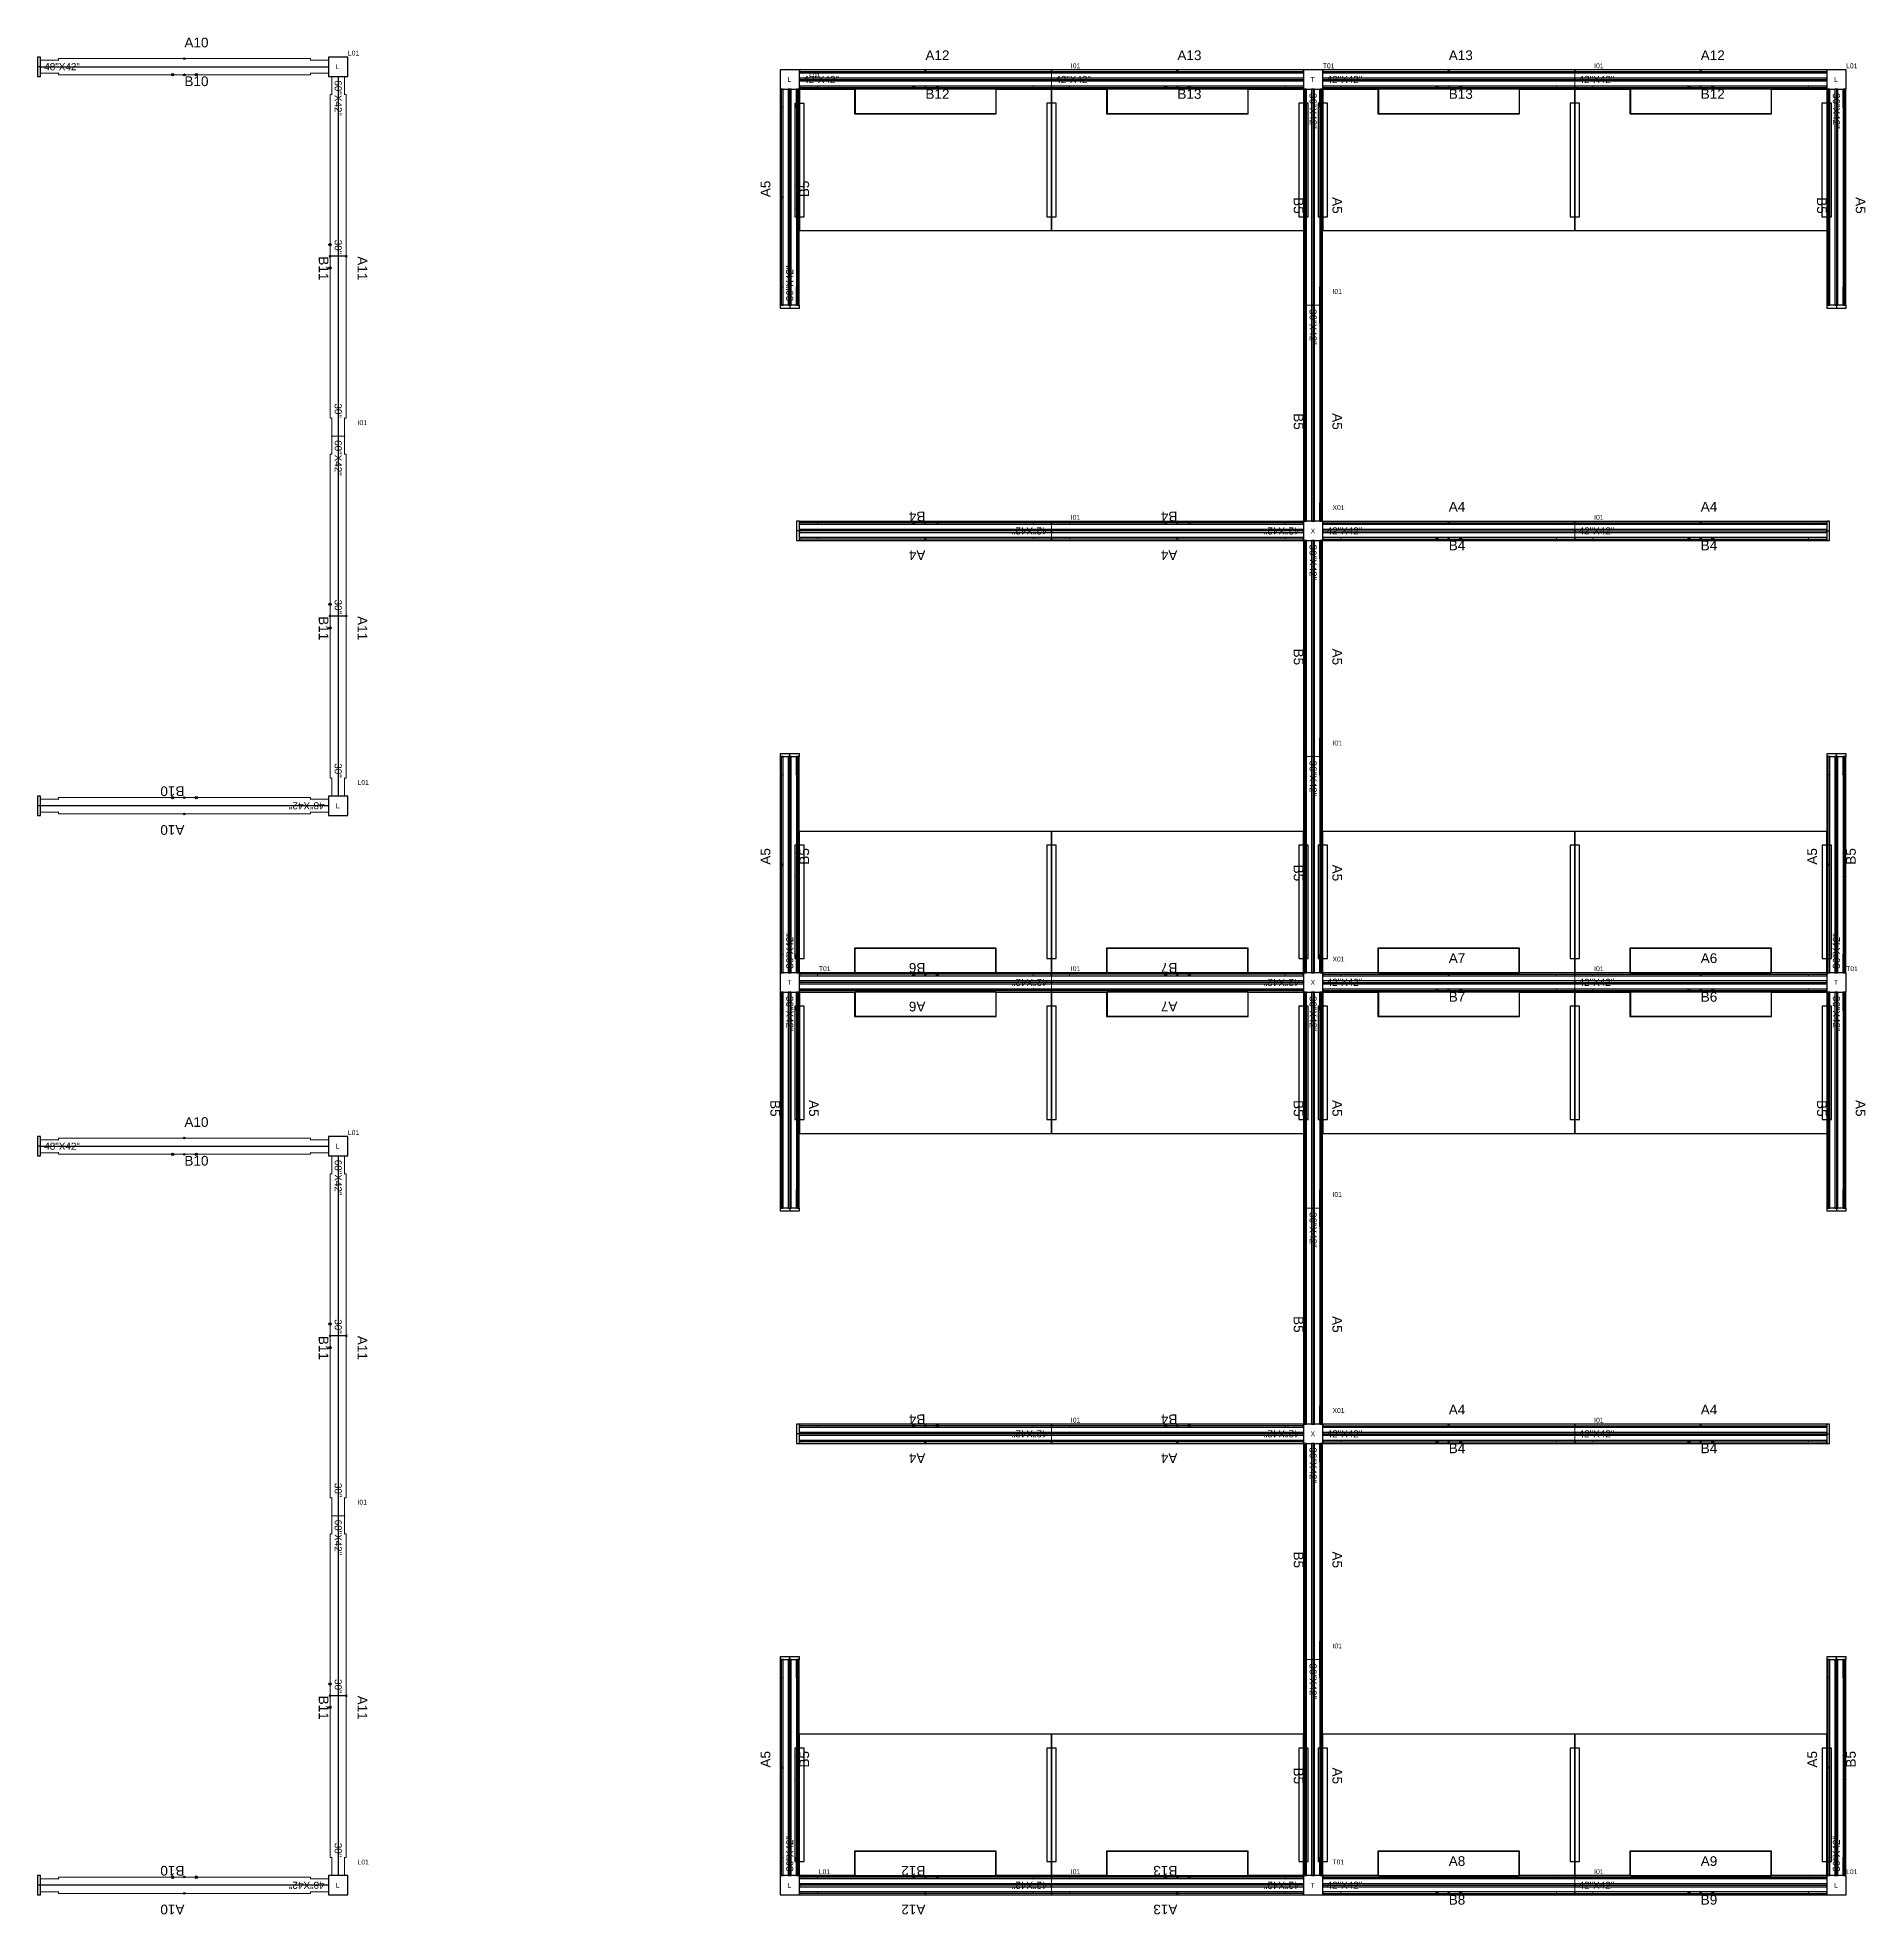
# Model space of a CAD drawing. Header units: millimetres. Extents: x 1390 to 1467.6, y 1790 to 1851.2.
# Drawn here: x 1418.46 to 1426.2, y 1790.1 to 1798.05 of the extents above; entities that cross this region are included whole.
import ezdxf

# ---------------------------------------------------------------- set-up
doc = ezdxf.new("R2010")
doc.units = ezdxf.units.MM
for name, color, linetype in [('DD2D', 7, 'Continuous'), ('DD2D_Geometry', 7, 'Continuous'), ('DDReportes', 7, 'Continuous'), ('ENFASIS NEW', 7, 'Continuous'), ('FLEXIFRONTERAS', 7, 'Continuous'), ('Id Unión', 7, 'Continuous')]:
    doc.layers.add(name, color=color, linetype=linetype)
doc.styles.get("Standard").update_dxf_attribs({"font": 'arial.ttf'})

msp = doc.modelspace()

# ---------------------------------------------------------------- texts
at = {"layer": 'DD2D_Geometry'}
for s, p in [('L', (1419.7244, 1797.9188)), ('L', (1421.6365, 1797.8648)), ('T', (1423.8525, 1797.8648)), ('L', (1426.0685, 1797.8648)), ('X', (1423.8525, 1795.9528)), ('L', (1419.7244, 1794.7888)), ('T', (1421.6365, 1794.0408)), ('X', (1423.8525, 1794.0408)), ('T', (1426.0685, 1794.0408)), ('L', (1419.7244, 1793.3468)), ('X', (1423.8525, 1792.1288)), ('L', (1419.7244, 1790.2168)), ('L', (1421.6365, 1790.2168)), ('T', (1423.8525, 1790.2168)), ('L', (1426.0685, 1790.2168))]:
    msp.add_text(s, height=0.0205, dxfattribs=at).set_placement(p)
at = {"layer": 'DDReportes'}
for s, p in [('A10', (1419.0836, 1798.0111)), ('A12', (1422.2212, 1797.9571)), ('A13', (1423.2882, 1797.9571)), ('A13', (1424.4372, 1797.9571)), ('A12', (1425.5042, 1797.9571)), ('B10', (1419.0836, 1797.8471)), ('B12', (1422.2212, 1797.7931)), ('B13', (1423.2882, 1797.7931)), ('B13', (1424.4372, 1797.7931)), ('B12', (1425.5042, 1797.7931)), ('A4', (1424.4372, 1796.0451)), ('A4', (1425.5042, 1796.0451)), ('B4', (1424.4372, 1795.8811)), ('B4', (1425.5042, 1795.8811)), ('A7', (1424.4372, 1794.1331)), ('A6', (1425.5042, 1794.1331)), ('B7', (1424.4372, 1793.9691)), ('B6', (1425.5042, 1793.9691)), ('A10', (1419.0836, 1793.4391)), ('B10', (1419.0836, 1793.2751)), ('A4', (1424.4372, 1792.2211)), ('A4', (1425.5042, 1792.2211)), ('B4', (1424.4372, 1792.0571)), ('B4', (1425.5042, 1792.0571)), ('A8', (1424.4372, 1790.3091)), ('A9', (1425.5042, 1790.3091)), ('B8', (1424.4372, 1790.1451)), ('B9', (1425.5042, 1790.1451))]:
    msp.add_text(s, height=0.041, dxfattribs=at).set_placement(p)
for s, rotation, p in [('A5', 90, (1421.5647, 1797.3766)), ('B5', 90, (1421.7287, 1797.3766)), ('B5', 270, (1423.7807, 1797.3766)), ('A5', 270, (1423.9447, 1797.3766)), ('B5', 270, (1425.9967, 1797.3766)), ('A5', 270, (1426.1607, 1797.3766)), ('B11', 270, (1419.6526, 1797.1261)), ('A11', 270, (1419.8166, 1797.1261)), ('B5', 270, (1423.7807, 1796.4616)), ('A5', 270, (1423.9447, 1796.4616)), ('B4', 180, (1422.2212, 1796.0451)), ('B4', 180, (1423.2882, 1796.0451)), ('A4', 180, (1422.2212, 1795.8811)), ('A4', 180, (1423.2882, 1795.8811)), ('B11', 270, (1419.6526, 1795.6021)), ('A11', 270, (1419.8166, 1795.6021)), ('B5', 270, (1423.7807, 1795.4646)), ('A5', 270, (1423.9447, 1795.4646)), ('B10', 180, (1419.0836, 1794.8811)), ('A10', 180, (1419.0836, 1794.7171)), ('A5', 90, (1421.5647, 1794.5496)), ('B5', 90, (1421.7287, 1794.5496)), ('A5', 90, (1425.9967, 1794.5496)), ('B5', 90, (1426.1607, 1794.5496)), ('B5', 270, (1423.7807, 1794.5496)), ('A5', 270, (1423.9447, 1794.5496)), ('B6', 180, (1422.2212, 1794.1331)), ('B7', 180, (1423.2882, 1794.1331)), ('A6', 180, (1422.2212, 1793.9691)), ('A7', 180, (1423.2882, 1793.9691)), ('B5', 270, (1421.5647, 1793.5526)), ('A5', 270, (1421.7287, 1793.5526)), ('B5', 270, (1423.7807, 1793.5526)), ('A5', 270, (1423.9447, 1793.5526)), ('B5', 270, (1425.9967, 1793.5526)), ('A5', 270, (1426.1607, 1793.5526)), ('B5', 270, (1423.7807, 1792.6376)), ('A5', 270, (1423.9447, 1792.6376)), ('A11', 270, (1419.8166, 1792.5541)), ('B11', 270, (1419.6526, 1792.5541)), ('B4', 180, (1422.2212, 1792.2211)), ('B4', 180, (1423.2882, 1792.2211)), ('A4', 180, (1422.2212, 1792.0571)), ('A4', 180, (1423.2882, 1792.0571)), ('B5', 270, (1423.7807, 1791.6406)), ('A5', 270, (1423.9447, 1791.6406)), ('B11', 270, (1419.6526, 1791.0301)), ('A11', 270, (1419.8166, 1791.0301)), ('A5', 90, (1421.5647, 1790.7256)), ('B5', 90, (1421.7287, 1790.7256)), ('A5', 270, (1423.9447, 1790.7256)), ('A5', 90, (1425.9967, 1790.7256)), ('B5', 90, (1426.1607, 1790.7256)), ('B5', 270, (1423.7807, 1790.7256)), ('B10', 180, (1419.0836, 1790.3091)), ('B12', 180, (1422.2212, 1790.3091)), ('B13', 180, (1423.2882, 1790.3091)), ('A10', 180, (1419.0836, 1790.1451)), ('A12', 180, (1422.2212, 1790.1451)), ('A13', 180, (1423.2882, 1790.1451))]:
    msp.add_text(s, height=0.041, rotation=rotation, dxfattribs=at).set_placement(p)
at = {"layer": 'Id Unión'}
for s, p in [('L01', (1419.776, 1797.9766)), ('L01', (1421.729, 1797.8816)), ('I01', (1422.8371, 1797.9226)), ('T01', (1423.9041, 1797.9226)), ('I01', (1425.0531, 1797.9226)), ('L01', (1426.1201, 1797.9226)), ('I01', (1423.945, 1796.9665)), ('I01', (1419.8169, 1796.4115)), ('X01', (1423.945, 1796.0515)), ('I01', (1422.837, 1796.0106)), ('I01', (1425.0531, 1796.0106)), ('I01', (1423.945, 1795.0545)), ('L01', (1419.8169, 1794.8875)), ('X01', (1423.945, 1794.1395)), ('T01', (1421.77, 1794.0986)), ('I01', (1422.837, 1794.0986)), ('I01', (1425.0531, 1794.0986)), ('T01', (1426.1201, 1794.0986)), ('L01', (1419.776, 1793.4046)), ('I01', (1423.945, 1793.1425)), ('X01', (1423.945, 1792.2275)), ('I01', (1422.837, 1792.1866)), ('I01', (1425.0531, 1792.1866)), ('I01', (1419.8169, 1791.8395)), ('I01', (1423.945, 1791.2305)), ('L01', (1419.8169, 1790.3155)), ('T01', (1423.945, 1790.3155)), ('L01', (1421.77, 1790.2746)), ('I01', (1422.837, 1790.2746)), ('I01', (1425.0531, 1790.2746)), ('L01', (1426.1201, 1790.2746))]:
    msp.add_text(s, height=0.0205, dxfattribs=at).set_placement(p)

# ---------------------------------------------------------------- blocks, each defined once
blk = doc.blocks.new('DD101048422D')
at = {"color": 1, "linetype": 'Continuous', "lineweight": 0}
for p, q in [((0, -0.0255), (0, 0.0255)), ((0.0017, 0.0275), (0.0218, 0.0275)), ((0.002, 0.0275), (0.0215, 0.0275)), ((0.0747, 0.0275), (0.0215, 0.0275)), ((0.0747, 0.0275), (0.075, 0.0275)), ((0.0765, 0.026), (0.0765, 0.0343)), ((1.1435, 0.0343), (0.0765, 0.0343)), ((1.1435, 0.0343), (1.1435, 0.026)), ((1.1453, 0.0275), (1.145, 0.0275)), ((1.1453, 0.0275), (1.1985, 0.0275)), ((1.2183, 0.0275), (1.1982, 0.0275)), ((1.218, 0.0275), (1.1985, 0.0275)), ((1.22, -0.0255), (1.22, 0.0255)), ((0.025, -0.0275), (0.002, -0.0275)), ((0.025, -0.0275), (0.0747, -0.0275)), ((0.0747, -0.0275), (0.075, -0.0275)), ((0.0765, -0.0343), (0.0765, -0.026)), ((1.1435, -0.0343), (0.0765, -0.0343)), ((1.1435, -0.026), (1.1435, -0.0343)), ((1.1453, -0.0275), (1.145, -0.0275)), ((1.195, -0.0275), (1.1453, -0.0275)), ((1.195, -0.0275), (1.218, -0.0275))]:
    blk.add_line(p, q, dxfattribs=at)
at = {"color": 1}
for p, q in [((0.6065, 0.0379), (0.6135, 0.0308)), ((0.6065, 0.0308), (0.6135, 0.0379)), ((0.6065, -0.0379), (0.6135, -0.0308)), ((0.6065, -0.0308), (0.6135, -0.0379))]:
    blk.add_line(p, q, dxfattribs=at)
for centre in [(0.56, -0.0343), (0.66, -0.0343)]:
    blk.add_circle(centre, 0.005, dxfattribs=at)
at = {"color": 1, "linetype": 'Continuous', "lineweight": 0}
for centre, radius, start, end in [((0.002, 0.0255), 0.00203, 90, 180), ((0.075, 0.026), 0.00151, 10.02098, 90), ((0.075, 0.026), 0.00151, 0, 10.02098), ((1.145, 0.026), 0.00151, 90, 169.97902), ((1.145, 0.026), 0.00151, 169.97902, 180), ((1.145, 0.026), 0.00151, 169.97902, 180), ((1.218, 0.0255), 0.00203, 0, 90), ((0.002, -0.0255), 0.00203, 180, 270), ((0.075, -0.026), 0.00151, 270, 349.97902), ((0.075, -0.026), 0.00151, 349.97902, 0), ((1.145, -0.026), 0.00151, 180, 190.02098), ((1.145, -0.026), 0.00151, 180, 190.02098), ((1.145, -0.026), 0.00151, 190.02098, 270), ((1.218, -0.0255), 0.00203, 270, 0)]:
    blk.add_arc(centre, radius, start, end, dxfattribs=at)
at = {"color": 1}
for p in [(0.61, 0.0343), (0.61, -0.0343)]:
    blk.add_point(p, dxfattribs=at)
blk.add_text('48"X42"', height=0.03).set_placement((0.0165, -0.0149))
blk = doc.blocks.new('SPACE_DD10104842')
blk.add_blockref('DD101048422D', (0, 0))
blk = doc.blocks.new('DD101060422D')
at = {"color": 1, "linetype": 'Continuous', "lineweight": 0}
for p, q in [((0, -0.0255), (0, 0.0255)), ((0.0017, 0.0275), (0.0218, 0.0275)), ((0.002, 0.0275), (0.0215, 0.0275)), ((0.0747, 0.0275), (0.0215, 0.0275)), ((0.0747, 0.0275), (0.075, 0.0275)), ((0.0765, 0.026), (0.0765, 0.0343)), ((1.4475, 0.0343), (0.0765, 0.0343)), ((1.4475, 0.0343), (1.4475, 0.026)), ((1.4493, 0.0275), (1.449, 0.0275)), ((1.4493, 0.0275), (1.5025, 0.0275)), ((1.5223, 0.0275), (1.5022, 0.0275)), ((1.522, 0.0275), (1.5025, 0.0275)), ((1.524, -0.0255), (1.524, 0.0255)), ((0.025, -0.0275), (0.002, -0.0275)), ((0.025, -0.0275), (0.0747, -0.0275)), ((0.0747, -0.0275), (0.075, -0.0275)), ((0.0765, -0.0343), (0.0765, -0.026)), ((1.4475, -0.0343), (0.0765, -0.0343)), ((1.4475, -0.026), (1.4475, -0.0343)), ((1.4493, -0.0275), (1.449, -0.0275)), ((1.499, -0.0275), (1.4493, -0.0275)), ((1.499, -0.0275), (1.522, -0.0275))]:
    blk.add_line(p, q, dxfattribs=at)
at = {"color": 1}
for p, q in [((0.7585, 0.0379), (0.7655, 0.0308)), ((0.7585, 0.0308), (0.7655, 0.0379)), ((0.762, 0.0343), (0.762, -0.0343)), ((0.7585, -0.0379), (0.7655, -0.0308)), ((0.7585, -0.0308), (0.7655, -0.0379))]:
    blk.add_line(p, q, dxfattribs=at)
for centre in [(0.712, -0.0343), (0.812, -0.0343)]:
    blk.add_circle(centre, 0.005, dxfattribs=at)
at = {"color": 1, "linetype": 'Continuous', "lineweight": 0}
for centre, radius, start, end in [((0.002, 0.0255), 0.00203, 90, 180), ((0.075, 0.026), 0.00151, 10.02098, 90), ((0.075, 0.026), 0.00151, 0, 10.02098), ((1.449, 0.026), 0.00151, 90, 169.97902), ((1.449, 0.026), 0.00151, 169.97902, 180), ((1.449, 0.026), 0.00151, 169.97902, 180), ((1.522, 0.0255), 0.00203, 0, 90), ((0.002, -0.0255), 0.00203, 180, 270), ((0.075, -0.026), 0.00151, 270, 349.97902), ((0.075, -0.026), 0.00151, 349.97902, 0), ((1.449, -0.026), 0.00151, 180, 190.02098), ((1.449, -0.026), 0.00151, 180, 190.02098), ((1.449, -0.026), 0.00151, 190.02098, 270), ((1.522, -0.0255), 0.00203, 270, 0)]:
    blk.add_arc(centre, radius, start, end, dxfattribs=at)
at = {"color": 1}
for p in [(0.762, 0.0343), (0.762, -0.0343)]:
    blk.add_point(p, dxfattribs=at)
for s, p in [('60"X42"', (0.0165, -0.0149)), ('30"', (0.6916, -0.0149)), ('30"', (1.3849, -0.0149))]:
    blk.add_text(s, height=0.03).set_placement(p)
blk = doc.blocks.new('SPACE_DD10106042')
blk.add_blockref('DD101060422D', (0, 0))
blk = doc.blocks.new('DD3021422D')
for p, q in [((0, 0.041), (0, -0.041)), ((0.012, 0.041), (0, 0.041)), ((0.012, -0.041), (0.012, 0.041)), ((0, -0.041), (0.012, -0.041))]:
    blk.add_line(p, q)
blk = doc.blocks.new('SPACE_DD302142')
blk.add_blockref('DD3021422D', (0, 0))
blk = doc.blocks.new('DD40112442AB')
at = {"color": 3}
for p, q in [((0.298, -0.0042), (-0.298, -0.0042)), ((0.298, -0.1107), (-0.298, -0.1107))]:
    blk.add_line(p, q, dxfattribs=at)
blk.add_lwpolyline([(0.3, -0.0067), (0.5335, -0.0067), (0.5335, -0.6067), (-0.5335, -0.6067), (-0.5335, -0.0067), (-0.3, -0.0067), (-0.3, -0.1107), (0.3, -0.1107), (0.3, -0.0067)])
for points in [[(-0.298, -0.0042), (-0.298, -0.1107)], [(0.298, -0.0042), (0.298, -0.1107)]]:
    blk.add_lwpolyline(points, dxfattribs=at)
blk = doc.blocks.new('DD101036422D')
at = {"color": 1, "linetype": 'Continuous', "lineweight": 0}
for p, q in [((0, -0.0255), (0, 0.0255)), ((0.0017, 0.0275), (0.0218, 0.0275)), ((0.002, 0.0275), (0.0215, 0.0275)), ((0.0747, 0.0275), (0.0215, 0.0275)), ((0.0747, 0.0275), (0.075, 0.0275)), ((0.0765, 0.026), (0.0765, 0.0343)), ((0.8385, 0.0343), (0.0765, 0.0343)), ((0.8385, 0.0343), (0.8385, 0.026)), ((0.8403, 0.0275), (0.84, 0.0275)), ((0.8403, 0.0275), (0.8935, 0.0275)), ((0.9133, 0.0275), (0.8932, 0.0275)), ((0.913, 0.0275), (0.8935, 0.0275)), ((0.915, -0.0255), (0.915, 0.0255)), ((0.025, -0.0275), (0.002, -0.0275)), ((0.025, -0.0275), (0.0747, -0.0275)), ((0.0747, -0.0275), (0.075, -0.0275)), ((0.0765, -0.0343), (0.0765, -0.026)), ((0.8385, -0.0343), (0.0765, -0.0343)), ((0.8385, -0.026), (0.8385, -0.0343)), ((0.8403, -0.0275), (0.84, -0.0275)), ((0.89, -0.0275), (0.8403, -0.0275)), ((0.89, -0.0275), (0.913, -0.0275))]:
    blk.add_line(p, q, dxfattribs=at)
at = {"color": 1}
for p, q in [((0.454, 0.0379), (0.461, 0.0308)), ((0.454, 0.0308), (0.461, 0.0379)), ((0.454, -0.0379), (0.461, -0.0308)), ((0.454, -0.0308), (0.461, -0.0379))]:
    blk.add_line(p, q, dxfattribs=at)
for centre in [(0.4075, -0.0343), (0.5075, -0.0343)]:
    blk.add_circle(centre, 0.005, dxfattribs=at)
at = {"color": 1, "linetype": 'Continuous', "lineweight": 0}
for centre, radius, start, end in [((0.002, 0.0255), 0.00203, 90, 180), ((0.075, 0.026), 0.00151, 10.02098, 90), ((0.075, 0.026), 0.00151, 0, 10.02098), ((0.84, 0.026), 0.00151, 90, 169.97902), ((0.84, 0.026), 0.00151, 169.97902, 180), ((0.84, 0.026), 0.00151, 169.97902, 180), ((0.913, 0.0255), 0.00203, 0, 90), ((0.002, -0.0255), 0.00203, 180, 270), ((0.075, -0.026), 0.00151, 270, 349.97902), ((0.075, -0.026), 0.00151, 349.97902, 0), ((0.84, -0.026), 0.00151, 180, 190.02098), ((0.84, -0.026), 0.00151, 180, 190.02098), ((0.84, -0.026), 0.00151, 190.02098, 270), ((0.913, -0.0255), 0.00203, 270, 0)]:
    blk.add_arc(centre, radius, start, end, dxfattribs=at)
at = {"color": 1}
for p in [(0.4575, 0.0343), (0.4575, -0.0343)]:
    blk.add_point(p, dxfattribs=at)
blk.add_text('36"X42"', height=0.03).set_placement((0.0165, -0.0149))
blk = doc.blocks.new('SPACE_DD10103642')
blk.add_blockref('DD101036422D', (0, 0))
blk = doc.blocks.new('DD101042422D')
at = {"color": 1, "linetype": 'Continuous', "lineweight": 0}
for p, q in [((0, -0.0255), (0, 0.0255)), ((0.0017, 0.0275), (0.0218, 0.0275)), ((0.002, 0.0275), (0.0215, 0.0275)), ((0.0747, 0.0275), (0.0215, 0.0275)), ((0.0747, 0.0275), (0.075, 0.0275)), ((0.0765, 0.026), (0.0765, 0.0343)), ((0.9905, 0.0343), (0.0765, 0.0343)), ((0.9905, 0.0343), (0.9905, 0.026)), ((0.9923, 0.0275), (0.992, 0.0275)), ((0.9923, 0.0275), (1.0455, 0.0275)), ((1.0653, 0.0275), (1.0452, 0.0275)), ((1.065, 0.0275), (1.0455, 0.0275)), ((1.067, -0.0255), (1.067, 0.0255)), ((0.025, -0.0275), (0.002, -0.0275)), ((0.025, -0.0275), (0.0747, -0.0275)), ((0.0747, -0.0275), (0.075, -0.0275)), ((0.0765, -0.0343), (0.0765, -0.026)), ((0.9905, -0.0343), (0.0765, -0.0343)), ((0.9905, -0.026), (0.9905, -0.0343)), ((0.9923, -0.0275), (0.992, -0.0275)), ((1.042, -0.0275), (0.9923, -0.0275)), ((1.042, -0.0275), (1.065, -0.0275))]:
    blk.add_line(p, q, dxfattribs=at)
at = {"color": 1}
for p, q in [((0.53, 0.0379), (0.537, 0.0308)), ((0.53, 0.0308), (0.537, 0.0379)), ((0.53, -0.0379), (0.537, -0.0308)), ((0.53, -0.0308), (0.537, -0.0379))]:
    blk.add_line(p, q, dxfattribs=at)
for centre in [(0.4835, -0.0343), (0.5835, -0.0343)]:
    blk.add_circle(centre, 0.005, dxfattribs=at)
at = {"color": 1, "linetype": 'Continuous', "lineweight": 0}
for centre, radius, start, end in [((0.002, 0.0255), 0.00203, 90, 180), ((0.075, 0.026), 0.00151, 10.02098, 90), ((0.075, 0.026), 0.00151, 0, 10.02098), ((0.992, 0.026), 0.00151, 90, 169.97902), ((0.992, 0.026), 0.00151, 169.97902, 180), ((0.992, 0.026), 0.00151, 169.97902, 180), ((1.065, 0.0255), 0.00203, 0, 90), ((0.002, -0.0255), 0.00203, 180, 270), ((0.075, -0.026), 0.00151, 270, 349.97902), ((0.075, -0.026), 0.00151, 349.97902, 0), ((0.992, -0.026), 0.00151, 180, 190.02098), ((0.992, -0.026), 0.00151, 180, 190.02098), ((0.992, -0.026), 0.00151, 190.02098, 270), ((1.065, -0.0255), 0.00203, 270, 0)]:
    blk.add_arc(centre, radius, start, end, dxfattribs=at)
at = {"color": 1}
for p in [(0.5335, 0.0343), (0.5335, -0.0343)]:
    blk.add_point(p, dxfattribs=at)
blk.add_text('42"X42"', height=0.03).set_placement((0.0165, -0.0149))
blk = doc.blocks.new('SPACE_DD10104242')
blk.add_blockref('DD101042422D', (0, 0))

# ---------------------------------------------------------------- linework, layer by layer
at = {"layer": 'DD2D'}
for p, q in [((1418.4736, 1797.9291), (1418.4616, 1797.9291)), ((1418.4736, 1797.9291), (1419.6936, 1797.9291)), ((1419.6936, 1797.9291), (1419.6937, 1797.9291)), ((1419.7346, 1797.8881), (1419.7346, 1796.3641)), ((1421.6877, 1797.9094), (1422.7547, 1797.9094)), ((1422.7547, 1797.9094), (1423.8217, 1797.9094)), ((1423.9037, 1797.9094), (1424.9707, 1797.9094)), ((1424.9707, 1797.9094), (1426.0377, 1797.9094)), ((1421.6124, 1796.9191), (1421.6124, 1797.8341)), ((1421.6467, 1797.8341), (1421.6467, 1797.8342)), ((1421.6467, 1796.9191), (1421.6467, 1797.8341)), ((1421.6467, 1796.9191), (1421.6467, 1797.8341)), ((1421.681, 1796.9191), (1421.681, 1797.8341)), ((1421.6877, 1797.8751), (1422.7547, 1797.8751)), ((1421.6877, 1797.8751), (1422.7547, 1797.8751)), ((1421.6877, 1797.8408), (1422.7547, 1797.8408)), ((1422.7547, 1797.8751), (1422.7548, 1797.8751)), ((1422.7547, 1797.8751), (1423.8217, 1797.8751)), ((1422.7547, 1797.8751), (1423.8217, 1797.8751)), ((1422.7547, 1797.8408), (1423.8217, 1797.8408)), ((1423.8217, 1797.8751), (1423.8218, 1797.8751)), ((1423.8284, 1797.8341), (1423.8284, 1796.9191)), ((1423.8627, 1797.8341), (1423.8627, 1796.9191)), ((1423.8627, 1797.8341), (1423.8627, 1796.9191)), ((1423.897, 1797.8341), (1423.897, 1796.9191)), ((1423.9037, 1797.8751), (1424.9707, 1797.8751)), ((1423.9037, 1797.8751), (1424.9707, 1797.8751)), ((1423.9037, 1797.8408), (1424.9707, 1797.8408)), ((1424.9707, 1797.8751), (1424.9708, 1797.8751)), ((1424.9707, 1797.8751), (1426.0377, 1797.8751)), ((1424.9707, 1797.8751), (1426.0377, 1797.8751)), ((1424.9707, 1797.8408), (1426.0377, 1797.8408)), ((1426.0377, 1797.8751), (1426.0378, 1797.8751)), ((1426.0444, 1797.8341), (1426.0444, 1796.9191)), ((1426.0787, 1797.8341), (1426.0787, 1796.9191)), ((1426.0787, 1797.8341), (1426.0787, 1796.9191)), ((1426.113, 1797.8341), (1426.113, 1796.9191)), ((1421.6467, 1796.9191), (1421.6467, 1796.9071)), ((1423.8284, 1796.9191), (1423.8284, 1796.0041)), ((1423.8627, 1796.9191), (1423.8627, 1796.919)), ((1423.8627, 1796.9191), (1423.8627, 1796.0041)), ((1423.8627, 1796.9191), (1423.8627, 1796.0041)), ((1423.897, 1796.9191), (1423.897, 1796.0041)), ((1426.0787, 1796.9191), (1426.0787, 1796.9071)), ((1419.7346, 1796.3641), (1419.7346, 1796.364)), ((1419.7346, 1796.3641), (1419.7346, 1794.8401)), ((1422.7547, 1795.9974), (1421.6877, 1795.9974)), ((1423.8217, 1795.9974), (1422.7547, 1795.9974)), ((1423.8627, 1796.0041), (1423.8627, 1796.004)), ((1423.9037, 1795.9974), (1424.9707, 1795.9974)), ((1424.9707, 1795.9974), (1426.0377, 1795.9974)), ((1421.6877, 1795.9631), (1421.6757, 1795.9631)), ((1422.7547, 1795.9631), (1421.6877, 1795.9631)), ((1422.7547, 1795.9631), (1421.6877, 1795.9631)), ((1422.7547, 1795.9288), (1421.6877, 1795.9288)), ((1422.7547, 1795.9631), (1422.7546, 1795.9631)), ((1423.8217, 1795.9631), (1422.7547, 1795.9631)), ((1423.8217, 1795.9631), (1422.7547, 1795.9631)), ((1423.8217, 1795.9288), (1422.7547, 1795.9288)), ((1423.8284, 1795.9221), (1423.8284, 1795.0071)), ((1423.8627, 1795.9221), (1423.8627, 1795.0071)), ((1423.8627, 1795.9221), (1423.8627, 1795.0071)), ((1423.897, 1795.9221), (1423.897, 1795.0071)), ((1423.9037, 1795.9631), (1424.9707, 1795.9631)), ((1423.9037, 1795.9631), (1424.9707, 1795.9631)), ((1423.9037, 1795.9288), (1424.9707, 1795.9288)), ((1424.9707, 1795.9631), (1424.9708, 1795.9631)), ((1424.9707, 1795.9631), (1426.0377, 1795.9631)), ((1424.9707, 1795.9631), (1426.0377, 1795.9631)), ((1424.9707, 1795.9288), (1426.0377, 1795.9288)), ((1426.0377, 1795.9631), (1426.0497, 1795.9631)), ((1421.6467, 1795.0071), (1421.6467, 1795.0191)), ((1426.0787, 1795.0071), (1426.0787, 1795.0191)), ((1421.6124, 1794.0921), (1421.6124, 1795.0071)), ((1421.6467, 1794.0921), (1421.6467, 1795.0071)), ((1421.6467, 1794.0921), (1421.6467, 1795.0071)), ((1421.681, 1794.0921), (1421.681, 1795.0071)), ((1423.8284, 1795.0071), (1423.8284, 1794.0921)), ((1423.8627, 1795.0071), (1423.8627, 1795.007)), ((1423.8627, 1795.0071), (1423.8627, 1794.0921)), ((1423.8627, 1795.0071), (1423.8627, 1794.0921)), ((1423.897, 1795.0071), (1423.897, 1794.0921)), ((1426.0444, 1794.0921), (1426.0444, 1795.0071)), ((1426.0787, 1794.0921), (1426.0787, 1795.0071)), ((1426.0787, 1794.0921), (1426.0787, 1795.0071)), ((1426.113, 1794.0921), (1426.113, 1795.0071)), ((1418.4736, 1794.7991), (1418.4616, 1794.7991)), ((1419.6936, 1794.7991), (1418.4736, 1794.7991)), ((1419.7346, 1794.8401), (1419.7346, 1794.84)), ((1422.7547, 1794.0854), (1421.6877, 1794.0854)), ((1423.8217, 1794.0854), (1422.7547, 1794.0854)), ((1423.8627, 1794.0921), (1423.8627, 1794.092)), ((1423.9037, 1794.0854), (1424.9707, 1794.0854)), ((1424.9707, 1794.0854), (1426.0377, 1794.0854)), ((1421.6124, 1794.0101), (1421.6124, 1793.0951)), ((1421.6467, 1794.0101), (1421.6467, 1793.0951)), ((1421.6467, 1794.0101), (1421.6467, 1793.0951)), ((1421.681, 1794.0101), (1421.681, 1793.0951)), ((1421.6877, 1794.0511), (1421.6876, 1794.0511)), ((1422.7547, 1794.0511), (1421.6877, 1794.0511)), ((1422.7547, 1794.0511), (1421.6877, 1794.0511)), ((1422.7547, 1794.0168), (1421.6877, 1794.0168)), ((1422.7547, 1794.0511), (1422.7546, 1794.0511)), ((1423.8217, 1794.0511), (1422.7547, 1794.0511)), ((1423.8217, 1794.0511), (1422.7547, 1794.0511)), ((1423.8217, 1794.0168), (1422.7547, 1794.0168)), ((1423.8284, 1794.0101), (1423.8284, 1793.0951)), ((1423.8627, 1794.0101), (1423.8627, 1793.0951)), ((1423.8627, 1794.0101), (1423.8627, 1793.0951)), ((1423.897, 1794.0101), (1423.897, 1793.0951)), ((1423.9037, 1794.0511), (1424.9707, 1794.0511)), ((1423.9037, 1794.0511), (1424.9707, 1794.0511)), ((1423.9037, 1794.0168), (1424.9707, 1794.0168)), ((1424.9707, 1794.0511), (1424.9708, 1794.0511)), ((1424.9707, 1794.0511), (1426.0377, 1794.0511)), ((1424.9707, 1794.0511), (1426.0377, 1794.0511)), ((1424.9707, 1794.0168), (1426.0377, 1794.0168)), ((1426.0377, 1794.0511), (1426.0378, 1794.0511)), ((1426.0444, 1794.0101), (1426.0444, 1793.0951)), ((1426.0787, 1794.0101), (1426.0787, 1793.0951)), ((1426.0787, 1794.0101), (1426.0787, 1793.0951)), ((1426.113, 1794.0101), (1426.113, 1793.0951)), ((1418.4736, 1793.3571), (1418.4616, 1793.3571)), ((1418.4736, 1793.3571), (1419.6936, 1793.3571)), ((1419.6936, 1793.3571), (1419.6937, 1793.3571)), ((1419.7346, 1793.3161), (1419.7346, 1791.7921)), ((1421.6467, 1793.0951), (1421.6467, 1793.0831)), ((1423.8284, 1793.0951), (1423.8284, 1792.1801)), ((1423.8627, 1793.0951), (1423.8627, 1793.095)), ((1423.8627, 1793.0951), (1423.8627, 1792.1801)), ((1423.8627, 1793.0951), (1423.8627, 1792.1801)), ((1423.897, 1793.0951), (1423.897, 1792.1801)), ((1426.0787, 1793.0951), (1426.0787, 1793.0831)), ((1422.7547, 1792.1734), (1421.6877, 1792.1734)), ((1423.8217, 1792.1734), (1422.7547, 1792.1734)), ((1423.8627, 1792.1801), (1423.8627, 1792.18)), ((1423.9037, 1792.1734), (1424.9707, 1792.1734)), ((1424.9707, 1792.1734), (1426.0377, 1792.1734)), ((1421.6877, 1792.1391), (1421.6757, 1792.1391)), ((1422.7547, 1792.1391), (1421.6877, 1792.1391)), ((1422.7547, 1792.1391), (1421.6877, 1792.1391)), ((1422.7547, 1792.1048), (1421.6877, 1792.1048)), ((1422.7547, 1792.1391), (1422.7546, 1792.1391)), ((1423.8217, 1792.1391), (1422.7547, 1792.1391)), ((1423.8217, 1792.1391), (1422.7547, 1792.1391)), ((1423.8217, 1792.1048), (1422.7547, 1792.1048)), ((1423.8284, 1792.0981), (1423.8284, 1791.1831)), ((1423.8627, 1792.0981), (1423.8627, 1791.1831)), ((1423.8627, 1792.0981), (1423.8627, 1791.1831)), ((1423.897, 1792.0981), (1423.897, 1791.1831)), ((1423.9037, 1792.1391), (1424.9707, 1792.1391)), ((1423.9037, 1792.1391), (1424.9707, 1792.1391)), ((1423.9037, 1792.1048), (1424.9707, 1792.1048)), ((1424.9707, 1792.1391), (1424.9708, 1792.1391)), ((1424.9707, 1792.1391), (1426.0377, 1792.1391)), ((1424.9707, 1792.1391), (1426.0377, 1792.1391)), ((1424.9707, 1792.1048), (1426.0377, 1792.1048)), ((1426.0377, 1792.1391), (1426.0497, 1792.1391)), ((1419.7346, 1791.7921), (1419.7346, 1791.792)), ((1419.7346, 1791.7921), (1419.7346, 1790.2681)), ((1421.6124, 1790.2681), (1421.6124, 1791.1831)), ((1421.6467, 1791.1831), (1421.6467, 1791.1951)), ((1421.6467, 1790.2681), (1421.6467, 1791.1831)), ((1421.6467, 1790.2681), (1421.6467, 1791.1831)), ((1421.681, 1790.2681), (1421.681, 1791.1831)), ((1423.8284, 1791.1831), (1423.8284, 1790.2681)), ((1423.8627, 1791.1831), (1423.8627, 1791.183)), ((1423.8627, 1791.1831), (1423.8627, 1790.2681)), ((1423.8627, 1791.1831), (1423.8627, 1790.2681)), ((1423.897, 1791.1831), (1423.897, 1790.2681)), ((1426.0444, 1790.2681), (1426.0444, 1791.1831)), ((1426.0787, 1791.1831), (1426.0787, 1791.1951)), ((1426.0787, 1790.2681), (1426.0787, 1791.1831)), ((1426.0787, 1790.2681), (1426.0787, 1791.1831)), ((1426.113, 1790.2681), (1426.113, 1791.1831)), ((1419.7346, 1790.2681), (1419.7346, 1790.268)), ((1422.7547, 1790.2614), (1421.6877, 1790.2614)), ((1423.8217, 1790.2614), (1422.7547, 1790.2614)), ((1423.8627, 1790.2681), (1423.8627, 1790.268)), ((1423.9037, 1790.2614), (1424.9707, 1790.2614)), ((1424.9707, 1790.2614), (1426.0377, 1790.2614)), ((1418.4736, 1790.2271), (1418.4616, 1790.2271)), ((1419.6936, 1790.2271), (1418.4736, 1790.2271)), ((1421.6877, 1790.2271), (1421.6876, 1790.2271)), ((1422.7547, 1790.2271), (1421.6877, 1790.2271)), ((1422.7547, 1790.2271), (1421.6877, 1790.2271)), ((1422.7547, 1790.1928), (1421.6877, 1790.1928)), ((1422.7547, 1790.2271), (1422.7546, 1790.2271)), ((1423.8217, 1790.2271), (1422.7547, 1790.2271)), ((1423.8217, 1790.2271), (1422.7547, 1790.2271)), ((1423.8217, 1790.1928), (1422.7547, 1790.1928)), ((1423.9037, 1790.2271), (1424.9707, 1790.2271)), ((1423.9037, 1790.2271), (1424.9707, 1790.2271)), ((1423.9037, 1790.1928), (1424.9707, 1790.1928)), ((1424.9707, 1790.2271), (1424.9708, 1790.2271)), ((1424.9707, 1790.2271), (1426.0377, 1790.2271)), ((1424.9707, 1790.2271), (1426.0377, 1790.2271)), ((1424.9707, 1790.1928), (1426.0377, 1790.1928)), ((1426.0377, 1790.2271), (1426.0378, 1790.2271))]:
    msp.add_line(p, q, dxfattribs=at)
at = {"layer": 'DD2D_Geometry'}
for points in [[(1419.6936, 1797.8881), (1419.7757, 1797.8881), (1419.7757, 1797.9701), (1419.6936, 1797.9701)], [(1421.6877, 1797.8341), (1421.6877, 1797.9162), (1421.6057, 1797.9162), (1421.6057, 1797.8341)], [(1421.6877, 1797.9034), (1422.7547, 1797.9034), (1422.7547, 1797.9154), (1421.6877, 1797.9154)], [(1421.6877, 1797.8691), (1422.7547, 1797.8691), (1422.7547, 1797.8811), (1421.6877, 1797.8811)], [(1422.7547, 1797.9034), (1423.8217, 1797.9034), (1423.8217, 1797.9154), (1422.7547, 1797.9154)], [(1422.7547, 1797.8691), (1423.8217, 1797.8691), (1423.8217, 1797.8811), (1422.7547, 1797.8811)], [(1423.8217, 1797.8341), (1423.9038, 1797.8341), (1423.9038, 1797.9161), (1423.8217, 1797.9161)], [(1423.9037, 1797.9034), (1424.9707, 1797.9034), (1424.9707, 1797.9154), (1423.9037, 1797.9154)], [(1423.9037, 1797.8691), (1424.9707, 1797.8691), (1424.9707, 1797.8811), (1423.9037, 1797.8811)], [(1424.9707, 1797.9034), (1426.0377, 1797.9034), (1426.0377, 1797.9154), (1424.9707, 1797.9154)], [(1424.9707, 1797.8691), (1426.0377, 1797.8691), (1426.0377, 1797.8811), (1424.9707, 1797.8811)], [(1426.0377, 1797.8341), (1426.1198, 1797.8341), (1426.1198, 1797.9161), (1426.0377, 1797.9161)], [(1421.6184, 1796.9191), (1421.6184, 1797.8341), (1421.6064, 1797.8341), (1421.6064, 1796.9191)], [(1421.6527, 1796.9191), (1421.6527, 1797.8341), (1421.6407, 1797.8341), (1421.6407, 1796.9191)], [(1421.687, 1796.9191), (1421.687, 1797.8341), (1421.675, 1797.8341), (1421.675, 1796.9191)], [(1421.6877, 1797.8348), (1422.7547, 1797.8348), (1422.7547, 1797.8468), (1421.6877, 1797.8468)], [(1422.7547, 1797.8751), (1422.7548, 1797.8751), (1422.7548, 1797.8751), (1422.7547, 1797.8751)], [(1422.7547, 1797.8348), (1423.8217, 1797.8348), (1423.8217, 1797.8468), (1422.7547, 1797.8468)], [(1423.8224, 1797.8341), (1423.8224, 1796.9191), (1423.8344, 1796.9191), (1423.8344, 1797.8341)], [(1423.8567, 1797.8341), (1423.8567, 1796.9191), (1423.8687, 1796.9191), (1423.8687, 1797.8341)], [(1423.891, 1797.8341), (1423.891, 1796.9191), (1423.903, 1796.9191), (1423.903, 1797.8341)], [(1423.9037, 1797.8348), (1424.9707, 1797.8348), (1424.9707, 1797.8468), (1423.9037, 1797.8468)], [(1424.9707, 1797.8751), (1424.9708, 1797.8751), (1424.9708, 1797.8751), (1424.9707, 1797.8751)], [(1424.9707, 1797.8348), (1426.0377, 1797.8348), (1426.0377, 1797.8468), (1424.9707, 1797.8468)], [(1426.0384, 1797.8341), (1426.0384, 1796.9191), (1426.0504, 1796.9191), (1426.0504, 1797.8341)], [(1426.0727, 1797.8341), (1426.0727, 1796.9191), (1426.0847, 1796.9191), (1426.0847, 1797.8341)], [(1426.107, 1797.8341), (1426.107, 1796.9191), (1426.119, 1796.9191), (1426.119, 1797.8341)], [(1423.8224, 1796.9191), (1423.8224, 1796.0041), (1423.8344, 1796.0041), (1423.8344, 1796.9191)], [(1423.8567, 1796.9191), (1423.8567, 1796.0041), (1423.8687, 1796.0041), (1423.8687, 1796.9191)], [(1423.8627, 1796.919), (1423.8627, 1796.919), (1423.8627, 1796.9191), (1423.8627, 1796.9191)], [(1423.891, 1796.9191), (1423.891, 1796.0041), (1423.903, 1796.0041), (1423.903, 1796.9191)], [(1419.7346, 1796.364), (1419.7346, 1796.364), (1419.7346, 1796.3641), (1419.7346, 1796.3641)], [(1422.7547, 1796.0034), (1421.6877, 1796.0034), (1421.6877, 1795.9914), (1422.7547, 1795.9914)], [(1422.7547, 1795.9691), (1421.6877, 1795.9691), (1421.6877, 1795.9571), (1422.7547, 1795.9571)], [(1423.8217, 1796.0034), (1422.7547, 1796.0034), (1422.7547, 1795.9914), (1423.8217, 1795.9914)], [(1423.8217, 1795.9691), (1422.7547, 1795.9691), (1422.7547, 1795.9571), (1423.8217, 1795.9571)], [(1423.8217, 1796.0041), (1423.8217, 1795.922), (1423.9037, 1795.922), (1423.9037, 1796.0041)], [(1423.9037, 1795.9914), (1424.9707, 1795.9914), (1424.9707, 1796.0034), (1423.9037, 1796.0034)], [(1423.9037, 1795.9571), (1424.9707, 1795.9571), (1424.9707, 1795.9691), (1423.9037, 1795.9691)], [(1424.9707, 1795.9914), (1426.0377, 1795.9914), (1426.0377, 1796.0034), (1424.9707, 1796.0034)], [(1424.9707, 1795.9571), (1426.0377, 1795.9571), (1426.0377, 1795.9691), (1424.9707, 1795.9691)], [(1422.7547, 1795.9348), (1421.6877, 1795.9348), (1421.6877, 1795.9228), (1422.7547, 1795.9228)], [(1422.7546, 1795.9631), (1422.7547, 1795.9631), (1422.7547, 1795.9631), (1422.7546, 1795.9631)], [(1423.8217, 1795.9348), (1422.7547, 1795.9348), (1422.7547, 1795.9228), (1423.8217, 1795.9228)], [(1423.8224, 1795.9221), (1423.8224, 1795.0071), (1423.8344, 1795.0071), (1423.8344, 1795.9221)], [(1423.8567, 1795.9221), (1423.8567, 1795.0071), (1423.8687, 1795.0071), (1423.8687, 1795.9221)], [(1423.891, 1795.9221), (1423.891, 1795.0071), (1423.903, 1795.0071), (1423.903, 1795.9221)], [(1423.9037, 1795.9228), (1424.9707, 1795.9228), (1424.9707, 1795.9348), (1423.9037, 1795.9348)], [(1424.9707, 1795.9631), (1424.9708, 1795.9631), (1424.9708, 1795.9631), (1424.9707, 1795.9631)], [(1424.9707, 1795.9228), (1426.0377, 1795.9228), (1426.0377, 1795.9348), (1424.9707, 1795.9348)], [(1421.6184, 1794.0921), (1421.6184, 1795.0071), (1421.6064, 1795.0071), (1421.6064, 1794.0921)], [(1421.6527, 1794.0921), (1421.6527, 1795.0071), (1421.6407, 1795.0071), (1421.6407, 1794.0921)], [(1421.687, 1794.0921), (1421.687, 1795.0071), (1421.675, 1795.0071), (1421.675, 1794.0921)], [(1423.8224, 1795.0071), (1423.8224, 1794.0921), (1423.8344, 1794.0921), (1423.8344, 1795.0071)], [(1423.8567, 1795.0071), (1423.8567, 1794.0921), (1423.8687, 1794.0921), (1423.8687, 1795.0071)], [(1423.8627, 1795.007), (1423.8627, 1795.007), (1423.8627, 1795.0071), (1423.8627, 1795.0071)], [(1423.891, 1795.0071), (1423.891, 1794.0921), (1423.903, 1794.0921), (1423.903, 1795.0071)], [(1426.0504, 1794.0921), (1426.0504, 1795.0071), (1426.0384, 1795.0071), (1426.0384, 1794.0921)], [(1426.0847, 1794.0921), (1426.0847, 1795.0071), (1426.0727, 1795.0071), (1426.0727, 1794.0921)], [(1426.119, 1794.0921), (1426.119, 1795.0071), (1426.107, 1795.0071), (1426.107, 1794.0921)], [(1419.6936, 1794.8401), (1419.6936, 1794.758), (1419.7756, 1794.758), (1419.7756, 1794.8401)], [(1421.6877, 1794.0921), (1421.6056, 1794.0921), (1421.6056, 1794.0101), (1421.6877, 1794.0101)], [(1422.7547, 1794.0914), (1421.6877, 1794.0914), (1421.6877, 1794.0794), (1422.7547, 1794.0794)], [(1423.8217, 1794.0914), (1422.7547, 1794.0914), (1422.7547, 1794.0794), (1423.8217, 1794.0794)], [(1423.8217, 1794.0921), (1423.8217, 1794.01), (1423.9037, 1794.01), (1423.9037, 1794.0921)], [(1423.9037, 1794.0794), (1424.9707, 1794.0794), (1424.9707, 1794.0914), (1423.9037, 1794.0914)], [(1424.9707, 1794.0794), (1426.0377, 1794.0794), (1426.0377, 1794.0914), (1424.9707, 1794.0914)], [(1426.0377, 1794.0101), (1426.1198, 1794.0101), (1426.1198, 1794.0921), (1426.0377, 1794.0921)], [(1421.6064, 1794.0101), (1421.6064, 1793.0951), (1421.6184, 1793.0951), (1421.6184, 1794.0101)], [(1421.6407, 1794.0101), (1421.6407, 1793.0951), (1421.6527, 1793.0951), (1421.6527, 1794.0101)], [(1421.675, 1794.0101), (1421.675, 1793.0951), (1421.687, 1793.0951), (1421.687, 1794.0101)], [(1422.7547, 1794.0571), (1421.6877, 1794.0571), (1421.6877, 1794.0451), (1422.7547, 1794.0451)], [(1422.7547, 1794.0228), (1421.6877, 1794.0228), (1421.6877, 1794.0108), (1422.7547, 1794.0108)], [(1422.7546, 1794.0511), (1422.7547, 1794.0511), (1422.7547, 1794.0511), (1422.7546, 1794.0511)], [(1423.8217, 1794.0571), (1422.7547, 1794.0571), (1422.7547, 1794.0451), (1423.8217, 1794.0451)], [(1423.8217, 1794.0228), (1422.7547, 1794.0228), (1422.7547, 1794.0108), (1423.8217, 1794.0108)], [(1423.8224, 1794.0101), (1423.8224, 1793.0951), (1423.8344, 1793.0951), (1423.8344, 1794.0101)], [(1423.8567, 1794.0101), (1423.8567, 1793.0951), (1423.8687, 1793.0951), (1423.8687, 1794.0101)], [(1423.891, 1794.0101), (1423.891, 1793.0951), (1423.903, 1793.0951), (1423.903, 1794.0101)], [(1423.9037, 1794.0451), (1424.9707, 1794.0451), (1424.9707, 1794.0571), (1423.9037, 1794.0571)], [(1423.9037, 1794.0108), (1424.9707, 1794.0108), (1424.9707, 1794.0228), (1423.9037, 1794.0228)], [(1424.9707, 1794.0451), (1426.0377, 1794.0451), (1426.0377, 1794.0571), (1424.9707, 1794.0571)], [(1424.9707, 1794.0511), (1424.9708, 1794.0511), (1424.9708, 1794.0511), (1424.9707, 1794.0511)], [(1424.9707, 1794.0108), (1426.0377, 1794.0108), (1426.0377, 1794.0228), (1424.9707, 1794.0228)], [(1426.0384, 1794.0101), (1426.0384, 1793.0951), (1426.0504, 1793.0951), (1426.0504, 1794.0101)], [(1426.0727, 1794.0101), (1426.0727, 1793.0951), (1426.0847, 1793.0951), (1426.0847, 1794.0101)], [(1426.107, 1794.0101), (1426.107, 1793.0951), (1426.119, 1793.0951), (1426.119, 1794.0101)], [(1419.6936, 1793.3161), (1419.7757, 1793.3161), (1419.7757, 1793.3981), (1419.6936, 1793.3981)], [(1423.8224, 1793.0951), (1423.8224, 1792.1801), (1423.8344, 1792.1801), (1423.8344, 1793.0951)], [(1423.8567, 1793.0951), (1423.8567, 1792.1801), (1423.8687, 1792.1801), (1423.8687, 1793.0951)], [(1423.8627, 1793.095), (1423.8627, 1793.095), (1423.8627, 1793.0951), (1423.8627, 1793.0951)], [(1423.891, 1793.0951), (1423.891, 1792.1801), (1423.903, 1792.1801), (1423.903, 1793.0951)], [(1422.7547, 1792.1794), (1421.6877, 1792.1794), (1421.6877, 1792.1674), (1422.7547, 1792.1674)], [(1423.8217, 1792.1794), (1422.7547, 1792.1794), (1422.7547, 1792.1674), (1423.8217, 1792.1674)], [(1423.8217, 1792.1801), (1423.8217, 1792.098), (1423.9037, 1792.098), (1423.9037, 1792.1801)], [(1423.9037, 1792.1674), (1424.9707, 1792.1674), (1424.9707, 1792.1794), (1423.9037, 1792.1794)], [(1424.9707, 1792.1674), (1426.0377, 1792.1674), (1426.0377, 1792.1794), (1424.9707, 1792.1794)], [(1422.7547, 1792.1451), (1421.6877, 1792.1451), (1421.6877, 1792.1331), (1422.7547, 1792.1331)], [(1422.7547, 1792.1108), (1421.6877, 1792.1108), (1421.6877, 1792.0988), (1422.7547, 1792.0988)], [(1422.7546, 1792.1391), (1422.7547, 1792.1391), (1422.7547, 1792.1391), (1422.7546, 1792.1391)], [(1423.8217, 1792.1451), (1422.7547, 1792.1451), (1422.7547, 1792.1331), (1423.8217, 1792.1331)], [(1423.8217, 1792.1108), (1422.7547, 1792.1108), (1422.7547, 1792.0988), (1423.8217, 1792.0988)], [(1423.8224, 1792.0981), (1423.8224, 1791.1831), (1423.8344, 1791.1831), (1423.8344, 1792.0981)], [(1423.8567, 1792.0981), (1423.8567, 1791.1831), (1423.8687, 1791.1831), (1423.8687, 1792.0981)], [(1423.891, 1792.0981), (1423.891, 1791.1831), (1423.903, 1791.1831), (1423.903, 1792.0981)], [(1423.9037, 1792.1331), (1424.9707, 1792.1331), (1424.9707, 1792.1451), (1423.9037, 1792.1451)], [(1423.9037, 1792.0988), (1424.9707, 1792.0988), (1424.9707, 1792.1108), (1423.9037, 1792.1108)], [(1424.9707, 1792.1331), (1426.0377, 1792.1331), (1426.0377, 1792.1451), (1424.9707, 1792.1451)], [(1424.9707, 1792.1391), (1424.9708, 1792.1391), (1424.9708, 1792.1391), (1424.9707, 1792.1391)], [(1424.9707, 1792.0988), (1426.0377, 1792.0988), (1426.0377, 1792.1108), (1424.9707, 1792.1108)], [(1419.7346, 1791.792), (1419.7346, 1791.792), (1419.7346, 1791.7921), (1419.7346, 1791.7921)], [(1421.6184, 1790.2681), (1421.6184, 1791.1831), (1421.6064, 1791.1831), (1421.6064, 1790.2681)], [(1421.6527, 1790.2681), (1421.6527, 1791.1831), (1421.6407, 1791.1831), (1421.6407, 1790.2681)], [(1421.687, 1790.2681), (1421.687, 1791.1831), (1421.675, 1791.1831), (1421.675, 1790.2681)], [(1423.8224, 1791.1831), (1423.8224, 1790.2681), (1423.8344, 1790.2681), (1423.8344, 1791.1831)], [(1423.8567, 1791.1831), (1423.8567, 1790.2681), (1423.8687, 1790.2681), (1423.8687, 1791.1831)], [(1423.8627, 1791.183), (1423.8627, 1791.183), (1423.8627, 1791.1831), (1423.8627, 1791.1831)], [(1423.891, 1791.1831), (1423.891, 1790.2681), (1423.903, 1790.2681), (1423.903, 1791.1831)], [(1426.0504, 1790.2681), (1426.0504, 1791.1831), (1426.0384, 1791.1831), (1426.0384, 1790.2681)], [(1426.0847, 1790.2681), (1426.0847, 1791.1831), (1426.0727, 1791.1831), (1426.0727, 1790.2681)], [(1426.119, 1790.2681), (1426.119, 1791.1831), (1426.107, 1791.1831), (1426.107, 1790.2681)], [(1419.6936, 1790.2681), (1419.6936, 1790.186), (1419.7756, 1790.186), (1419.7756, 1790.2681)], [(1421.6877, 1790.2681), (1421.6056, 1790.2681), (1421.6056, 1790.1861), (1421.6877, 1790.1861)], [(1422.7547, 1790.2674), (1421.6877, 1790.2674), (1421.6877, 1790.2554), (1422.7547, 1790.2554)], [(1423.8217, 1790.2674), (1422.7547, 1790.2674), (1422.7547, 1790.2554), (1423.8217, 1790.2554)], [(1423.8217, 1790.2681), (1423.8217, 1790.186), (1423.9037, 1790.186), (1423.9037, 1790.2681)], [(1423.9037, 1790.2554), (1424.9707, 1790.2554), (1424.9707, 1790.2674), (1423.9037, 1790.2674)], [(1424.9707, 1790.2554), (1426.0377, 1790.2554), (1426.0377, 1790.2674), (1424.9707, 1790.2674)], [(1426.0377, 1790.1861), (1426.1198, 1790.1861), (1426.1198, 1790.2681), (1426.0377, 1790.2681)], [(1422.7547, 1790.2331), (1421.6877, 1790.2331), (1421.6877, 1790.2211), (1422.7547, 1790.2211)], [(1422.7547, 1790.1988), (1421.6877, 1790.1988), (1421.6877, 1790.1868), (1422.7547, 1790.1868)], [(1422.7546, 1790.2271), (1422.7547, 1790.2271), (1422.7547, 1790.2271), (1422.7546, 1790.2271)], [(1423.8217, 1790.2331), (1422.7547, 1790.2331), (1422.7547, 1790.2211), (1423.8217, 1790.2211)], [(1423.8217, 1790.1988), (1422.7547, 1790.1988), (1422.7547, 1790.1868), (1423.8217, 1790.1868)], [(1423.9037, 1790.2211), (1424.9707, 1790.2211), (1424.9707, 1790.2331), (1423.9037, 1790.2331)], [(1423.9037, 1790.1868), (1424.9707, 1790.1868), (1424.9707, 1790.1988), (1423.9037, 1790.1988)], [(1424.9707, 1790.2211), (1426.0377, 1790.2211), (1426.0377, 1790.2331), (1424.9707, 1790.2331)], [(1424.9707, 1790.2271), (1424.9708, 1790.2271), (1424.9708, 1790.2271), (1424.9707, 1790.2271)], [(1424.9707, 1790.1868), (1426.0377, 1790.1868), (1426.0377, 1790.1988), (1424.9707, 1790.1988)]]:
    msp.add_lwpolyline(points, close=True, dxfattribs=at)
at = {"layer": 'FLEXIFRONTERAS', "color": 2}
for p, q in [((1421.6878, 1797.834), (1421.6878, 1797.234)), ((1421.6878, 1797.834), (1421.6878, 1797.234)), ((1422.7548, 1797.8341), (1422.7548, 1797.2341)), ((1423.9037, 1797.8341), (1423.9037, 1797.2341)), ((1423.9037, 1797.8341), (1423.9037, 1797.2341)), ((1424.9707, 1797.8341), (1424.9707, 1797.2341)), ((1422.7548, 1794.0921), (1422.7548, 1794.6921)), ((1423.8217, 1794.0921), (1423.8217, 1794.6921)), ((1423.8217, 1794.0921), (1423.8217, 1794.6921)), ((1424.9707, 1794.0921), (1424.9707, 1794.6921)), ((1426.0378, 1794.0921), (1426.0378, 1794.6921)), ((1426.0378, 1794.0921), (1426.0378, 1794.6921)), ((1421.6878, 1794.0101), (1421.6878, 1793.4101)), ((1421.6878, 1794.0101), (1421.6878, 1793.4101)), ((1422.7547, 1794.0101), (1422.7547, 1793.4101)), ((1423.9037, 1794.0101), (1423.9037, 1793.4101)), ((1423.9037, 1794.0101), (1423.9037, 1793.4101)), ((1424.9708, 1794.0101), (1424.9708, 1793.4101)), ((1422.7547, 1790.2681), (1422.7547, 1790.8681)), ((1423.8217, 1790.2681), (1423.8217, 1790.8681)), ((1423.8217, 1790.2681), (1423.8217, 1790.8681)), ((1424.9707, 1790.2681), (1424.9707, 1790.8681)), ((1426.0378, 1790.2681), (1426.0378, 1790.8681)), ((1426.0378, 1790.2681), (1426.0378, 1790.8681))]:
    msp.add_line(p, q, dxfattribs=at)
at = {"layer": 'FLEXIFRONTERAS', "color": 4}
for p, q in [((1422.7548, 1797.834), (1422.7548, 1797.234)), ((1422.7548, 1797.834), (1422.7548, 1797.234)), ((1423.8218, 1797.8341), (1423.8218, 1797.2341)), ((1424.9707, 1797.8341), (1424.9707, 1797.2341)), ((1424.9707, 1797.8341), (1424.9707, 1797.2341)), ((1426.0377, 1797.8341), (1426.0377, 1797.2341)), ((1421.6878, 1794.0921), (1421.6878, 1794.6921)), ((1422.7547, 1794.0921), (1422.7547, 1794.6921)), ((1422.7547, 1794.0921), (1422.7547, 1794.6921)), ((1423.9037, 1794.0921), (1423.9037, 1794.6921)), ((1424.9708, 1794.0921), (1424.9708, 1794.6921)), ((1424.9708, 1794.0921), (1424.9708, 1794.6921)), ((1422.7548, 1794.0101), (1422.7548, 1793.4101)), ((1422.7548, 1794.0101), (1422.7548, 1793.4101)), ((1423.8217, 1794.0101), (1423.8217, 1793.4101)), ((1424.9707, 1794.0101), (1424.9707, 1793.4101)), ((1424.9707, 1794.0101), (1424.9707, 1793.4101)), ((1426.0378, 1794.0101), (1426.0378, 1793.4101)), ((1421.6877, 1790.2681), (1421.6877, 1790.8681)), ((1422.7547, 1790.2681), (1422.7547, 1790.8681)), ((1422.7547, 1790.2681), (1422.7547, 1790.8681)), ((1423.9037, 1790.2681), (1423.9037, 1790.8681)), ((1424.9708, 1790.2681), (1424.9708, 1790.8681)), ((1424.9708, 1790.2681), (1424.9708, 1790.8681))]:
    msp.add_line(p, q, dxfattribs=at)
at = {"layer": 'FLEXIFRONTERAS', "color": 2}
for points in [[(1421.6678, 1797.294), (1421.7078, 1797.294), (1421.7078, 1797.774), (1421.6678, 1797.774), (1421.6678, 1797.294)], [(1422.7347, 1797.294), (1422.7747, 1797.294), (1422.7747, 1797.7741), (1422.7347, 1797.7741), (1422.7347, 1797.294)], [(1423.8018, 1797.294), (1423.8418, 1797.294), (1423.8418, 1797.7741), (1423.8018, 1797.7741), (1423.8018, 1797.294)], [(1423.8838, 1797.294), (1423.9238, 1797.294), (1423.9238, 1797.7741), (1423.8838, 1797.7741), (1423.8838, 1797.294)], [(1424.9507, 1797.294), (1424.9907, 1797.294), (1424.9907, 1797.7741), (1424.9507, 1797.7741), (1424.9507, 1797.294)], [(1426.0177, 1797.294), (1426.0577, 1797.294), (1426.0577, 1797.7741), (1426.0177, 1797.7741), (1426.0177, 1797.294)], [(1421.6678, 1794.1521), (1421.7078, 1794.1521), (1421.7078, 1794.632), (1421.6678, 1794.632), (1421.6678, 1794.1521)], [(1422.7347, 1794.1521), (1422.7747, 1794.1521), (1422.7747, 1794.632), (1422.7347, 1794.632), (1422.7347, 1794.1521)], [(1423.8018, 1794.1521), (1423.8418, 1794.1521), (1423.8418, 1794.632), (1423.8018, 1794.632), (1423.8018, 1794.1521)], [(1423.8838, 1794.1521), (1423.9238, 1794.1521), (1423.9238, 1794.6322), (1423.8838, 1794.6322), (1423.8838, 1794.1521)], [(1424.9508, 1794.1521), (1424.9908, 1794.1521), (1424.9908, 1794.6322), (1424.9508, 1794.6322), (1424.9508, 1794.1521)], [(1426.0178, 1794.1521), (1426.0578, 1794.1521), (1426.0578, 1794.632), (1426.0178, 1794.632), (1426.0178, 1794.1521)], [(1421.6678, 1793.4701), (1421.7078, 1793.4701), (1421.7078, 1793.95), (1421.6678, 1793.95), (1421.6678, 1793.4701)], [(1422.7347, 1793.4701), (1422.7747, 1793.4701), (1422.7747, 1793.95), (1422.7347, 1793.95), (1422.7347, 1793.4701)], [(1423.8018, 1793.4701), (1423.8418, 1793.4701), (1423.8418, 1793.95), (1423.8018, 1793.95), (1423.8018, 1793.4701)], [(1423.8837, 1793.4701), (1423.9237, 1793.4701), (1423.9237, 1793.95), (1423.8837, 1793.95), (1423.8837, 1793.4701)], [(1424.9508, 1793.4701), (1424.9908, 1793.4701), (1424.9908, 1793.95), (1424.9508, 1793.95), (1424.9508, 1793.4701)], [(1426.0178, 1793.4701), (1426.0578, 1793.4701), (1426.0578, 1793.95), (1426.0178, 1793.95), (1426.0178, 1793.4701)], [(1421.6677, 1790.3281), (1421.7077, 1790.3281), (1421.7077, 1790.8081), (1421.6677, 1790.8081), (1421.6677, 1790.3281)], [(1422.7347, 1790.3281), (1422.7747, 1790.3281), (1422.7747, 1790.8081), (1422.7347, 1790.8081), (1422.7347, 1790.3281)], [(1423.8018, 1790.3281), (1423.8418, 1790.3281), (1423.8418, 1790.8081), (1423.8018, 1790.8081), (1423.8018, 1790.3281)], [(1423.8838, 1790.3281), (1423.9238, 1790.3281), (1423.9238, 1790.8081), (1423.8838, 1790.8081), (1423.8838, 1790.3281)], [(1424.9508, 1790.3281), (1424.9908, 1790.3281), (1424.9908, 1790.8081), (1424.9508, 1790.8081), (1424.9508, 1790.3281)], [(1426.0178, 1790.3281), (1426.0578, 1790.3281), (1426.0578, 1790.8081), (1426.0178, 1790.8081), (1426.0178, 1790.3281)]]:
    msp.add_lwpolyline(points, dxfattribs=at)

# ---------------------------------------------------------------- block references
at = {"layer": 'DD2D_Geometry'}
for name, p, rotation in [('SPACE_DD302142', (1418.4736, 1797.9291), 180), ('SPACE_DD10106042', (1419.7346, 1797.8881), 270), ('SPACE_DD10103642', (1421.6467, 1796.9191), 90), ('SPACE_DD10103642', (1423.8627, 1797.8341), 270), ('SPACE_DD10103642', (1426.0787, 1797.8341), 270), ('SPACE_DD302142', (1421.6467, 1796.9191), 270), ('SPACE_DD10103642', (1423.8627, 1796.9191), 270), ('SPACE_DD302142', (1426.0787, 1796.9191), 270), ('SPACE_DD10106042', (1419.7346, 1796.3641), 270), ('SPACE_DD302142', (1421.6877, 1795.9631), 180), ('SPACE_DD10104242', (1422.7547, 1795.9631), 180), ('SPACE_DD10104242', (1423.8217, 1795.9631), 180), ('SPACE_DD10103642', (1423.8627, 1795.9221), 270), ('SPACE_DD302142', (1421.6467, 1795.0071), 90), ('SPACE_DD302142', (1426.0787, 1795.0071), 90), ('SPACE_DD10103642', (1421.6467, 1794.0921), 90), ('SPACE_DD10103642', (1423.8627, 1795.0071), 270), ('SPACE_DD10103642', (1426.0787, 1794.0921), 90), ('SPACE_DD302142', (1418.4736, 1794.7991), 180), ('SPACE_DD10104842', (1419.6936, 1794.7991), 180), ('SPACE_DD10104242', (1422.7547, 1794.0511), 180), ('SPACE_DD10104242', (1423.8217, 1794.0511), 180), ('SPACE_DD10103642', (1421.6467, 1794.0101), 270), ('SPACE_DD10103642', (1423.8627, 1794.0101), 270), ('SPACE_DD10103642', (1426.0787, 1794.0101), 270), ('SPACE_DD302142', (1418.4736, 1793.3571), 180), ('SPACE_DD10106042', (1419.7346, 1793.3161), 270), ('SPACE_DD302142', (1421.6467, 1793.0951), 270), ('SPACE_DD10103642', (1423.8627, 1793.0951), 270), ('SPACE_DD302142', (1426.0787, 1793.0951), 270), ('SPACE_DD302142', (1421.6877, 1792.1391), 180), ('SPACE_DD10104242', (1422.7547, 1792.1391), 180), ('SPACE_DD10104242', (1423.8217, 1792.1391), 180), ('SPACE_DD10103642', (1423.8627, 1792.0981), 270), ('SPACE_DD10106042', (1419.7346, 1791.7921), 270), ('SPACE_DD302142', (1421.6467, 1791.1831), 90), ('SPACE_DD10103642', (1421.6467, 1790.2681), 90), ('SPACE_DD10103642', (1423.8627, 1791.1831), 270), ('SPACE_DD302142', (1426.0787, 1791.1831), 90), ('SPACE_DD10103642', (1426.0787, 1790.2681), 90), ('SPACE_DD302142', (1418.4736, 1790.2271), 180), ('SPACE_DD10104842', (1419.6936, 1790.2271), 180), ('SPACE_DD10104242', (1422.7547, 1790.2271), 180), ('SPACE_DD10104242', (1423.8217, 1790.2271), 180)]:
    msp.add_blockref(name, p, dxfattribs=dict(at, rotation=rotation))
for name, p in [('SPACE_DD10104842', (1418.4736, 1797.9291)), ('SPACE_DD10104242', (1421.6877, 1797.8751)), ('SPACE_DD10104242', (1422.7547, 1797.8751)), ('SPACE_DD10104242', (1423.9037, 1797.8751)), ('SPACE_DD10104242', (1424.9707, 1797.8751)), ('SPACE_DD10104242', (1423.9037, 1795.9631)), ('SPACE_DD10104242', (1424.9707, 1795.9631)), ('SPACE_DD302142', (1426.0377, 1795.9631)), ('SPACE_DD10104242', (1423.9037, 1794.0511)), ('SPACE_DD10104242', (1424.9707, 1794.0511)), ('SPACE_DD10104842', (1418.4736, 1793.3571)), ('SPACE_DD10104242', (1423.9037, 1792.1391)), ('SPACE_DD10104242', (1424.9707, 1792.1391)), ('SPACE_DD302142', (1426.0377, 1792.1391)), ('SPACE_DD10104242', (1423.9037, 1790.2271)), ('SPACE_DD10104242', (1424.9707, 1790.2271))]:
    msp.add_blockref(name, p, dxfattribs=at)
at = {"layer": 'ENFASIS NEW'}
for p in [(1422.2213, 1797.8407), (1423.2883, 1797.8408), (1424.4372, 1797.8408), (1425.5042, 1797.8408), (1422.2213, 1794.0168), (1423.2882, 1794.0168), (1424.4372, 1794.0168), (1425.5043, 1794.0168)]:
    msp.add_blockref('DD40112442AB', p, dxfattribs=at)
at = {"layer": 'ENFASIS NEW', "rotation": 180}
for p in [(1422.2213, 1794.0854), (1423.2882, 1794.0854), (1424.4372, 1794.0854), (1425.5043, 1794.0854), (1422.2212, 1790.2614), (1423.2882, 1790.2614), (1424.4372, 1790.2614), (1425.5043, 1790.2614)]:
    msp.add_blockref('DD40112442AB', p, dxfattribs=at)

msp.set_redraw_order([(e.dxf.handle, doc.entitydb.next_handle()) for e in msp.query("TEXT MTEXT ATTDEF DIMENSION ARC_DIMENSION")])  # texts and dimensions are drawn at this point

doc.saveas('drawing.dxf')
